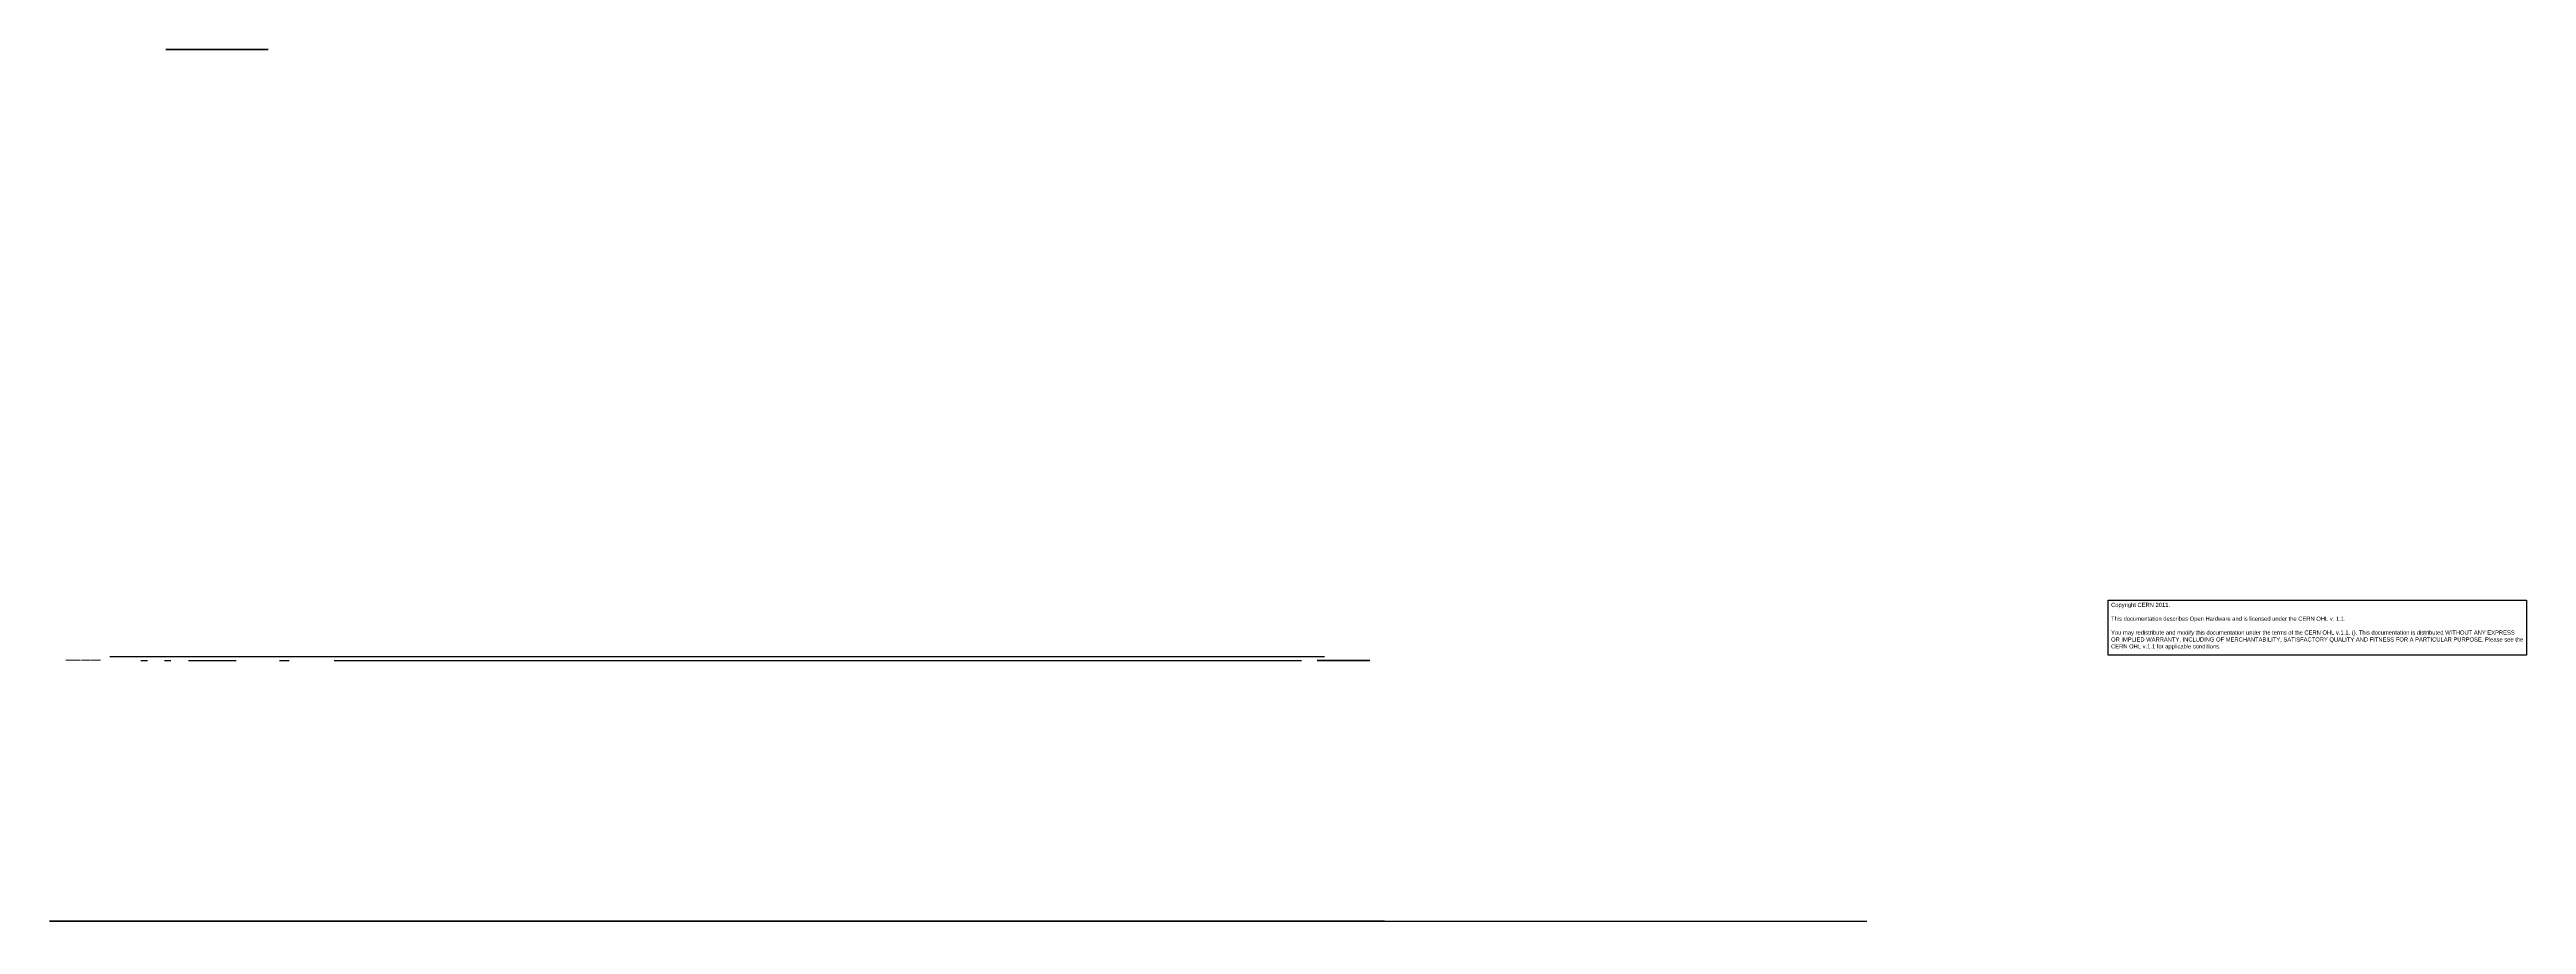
# Model space of a CAD drawing. Header units: millimetres. Extents: x 0 to 895, y -95 to 221.
import ezdxf

# ---------------------------------------------------------------- set-up
doc = ezdxf.new("R2010")
doc.units = ezdxf.units.MM
doc.linetypes.add('ACAD_ISO02W100', pattern=[15, 12, -3])
for name, color, linetype in [('Componentes', 230, 'Continuous'), ('Delantera 2D', 6, 'Continuous'), ('huecos componentes', 3, 'Continuous'), ('Huecos con holguras', 44, 'Continuous'), ('letras grafiadas', 1, 'Continuous'), ('lineas auxiliares', 60, 'Continuous'), ('Serigrafia placa', 220, 'Continuous'), ('Ventilador y fuente', 154, 'Continuous')]:
    doc.layers.add(name, color=color, linetype=linetype)
doc.styles.add('Estilo1', font='ARIAL.TTF')

msp = doc.modelspace()

# ---------------------------------------------------------------- texts
at = {"insert": (745.22, 20.8), "char_height": 1.5, "width": 148.8538, "attachment_point": 1, "style": 'Estilo1'}
msp.add_mtext('Copyright CERN 2011.^J^JThis documentation describes Open Hardware and is licensed under the CERN OHL v. 1.1.\\P^JYou may redistribute and modify this documentation under the terms of the CERN OHL v.1.1. (). This documentation is distributed WITHOUT ANY EXPRESS OR IMPLIED WARRANTY, INCLUDING OF MERCHANTABILITY, SATISFACTORY QUALITY AND FITNESS FOR A PARTICULAR PURPOSE. Please see the CERN OHL v.1.1 for applicable conditions.', dxfattribs=at)
at = {"layer": 'huecos componentes', "extrusion": (0, -1, -1.83697e-16), "char_height": 2.5, "width": 145.0088, "attachment_point": 1, "text_direction": (1, 0, 0)}
for s, insert in [('Línea borde superior placa', (590.86, -95.48, 32.53)), ('Línea borde inferior placa', (591.03, -95.48, 24.47)), ('Línea borde superior placa', (591.36, -95.48, 15.43)), ('Línea borde inferior placa', (591.85, -95.48, 8.01))]:
    msp.add_mtext(s, dxfattribs=dict(at, insert=insert))
at = {"layer": 'letras grafiadas', "color": 7, "extrusion": (0, -1, 0), "insert": (2.26, -94.28, 19.58), "char_height": 2.0499, "width": 17.9837, "attachment_point": 1, "text_direction": (1, 0, 0)}
msp.add_mtext('{\\fBook Antiqua|b0|i0|c0|p18;Solutions}', dxfattribs=at)
at = {"layer": 'letras grafiadas', "color": 7, "extrusion": (0, -1, -1.83697e-16), "text_direction": (1, 0, 0), "style": 'Estilo1'}
for s, insert, char_height, width, attachment_point in [('{\\C0;PPS}', (33.61, -94.28, 31.89), 1.6, 7.0518, 2), ('{\\H0.9444x;\\C0;OUT}', (38.64, -94.28, 29.31), 1.8, 7.0518, 2), ('{\\C0;125MHz}', (41.96, -94.28, 31.91), 1.6, 9.5377, 2), ('{\\H0.8889x;\\C0;PPS\\H1.062x; }', (50.05, -94.28, 31.83), 1.8, 13.3387, 2), ('{\\C0;10MHz}', (56.97, -94.28, 31.91), 1.6, 9.4575, 2), ('{\\H0.9444x;\\C0;IN}', (59.28, -94.28, 29.31), 1.8, 7.0518, 2), ('{\\C0;125MHz }', (65.59, -94.28, 31.96), 1.6, 13.3387, 2), ('MANAGEMENT', (64.55, -94.28, 22.64), 1.8, 17.8935, 1), ('Synced/WR Mode', (79.57, -94.28, 8.03), 2, 22.8172, 1), ('Test', (85.73, -94.28, 16.66), 2, 15.4556, 1), ('Activity/Link', (94.11, -94.28, 5.08), 2, 10.9835, 2), ('2', (129.02, -94.28, 27.21), 2.8, 23.5709, 1), ('3', (148.87, -94.28, 27.21), 2.8, 23.5709, 1), ('4', (168.77, -94.28, 27.21), 2.8, 23.5709, 1), ('5', (188.71, -94.28, 27.21), 2.8, 23.5709, 1), ('6', (208.52, -94.28, 27.21), 2.8, 23.5709, 1), ('7', (228.46, -94.28, 27.21), 2.8, 23.5709, 1), ('8', (248.28, -94.28, 27.21), 2.8, 23.5709, 1), ('9', (268.21, -94.28, 27.21), 2.8, 23.5709, 1), ('10', (286.72, -94.28, 27.21), 2.8, 23.5709, 1), ('11', (306.66, -94.28, 27.21), 2.8, 23.5709, 1), ('12', (326.47, -94.28, 27.21), 2.8, 23.5709, 1), ('13', (346.41, -94.28, 27.21), 2.8, 23.5709, 1), ('14', (366.22, -94.28, 27.21), 2.8, 23.5709, 1), ('15', (386.16, -94.28, 27.21), 2.8, 23.5709, 1), ('16', (405.97, -94.28, 27.21), 2.8, 23.5709, 1), ('17', (425.78, -94.28, 27.21), 2.8, 23.5709, 1), ('18', (445.6, -94.28, 27.21), 2.8, 23.5709, 1)]:
    msp.add_mtext(s, dxfattribs=dict(at, insert=insert, char_height=char_height, width=width, attachment_point=attachment_point))
at = {"layer": 'letras grafiadas', "color": 7, "extrusion": (0, -1, -4.28626e-16), "insert": (109.21, -94.28, 27.21), "char_height": 2.8, "width": 23.5709, "attachment_point": 1, "text_direction": (1, 0, 0), "style": 'Estilo1'}
msp.add_mtext('1', dxfattribs=at)
at = {"layer": 'lineas auxiliares', "extrusion": (0, -1, -1.83697e-16), "char_height": 2.5, "width": 145.0088, "attachment_point": 1, "text_direction": (1, 0, 0)}
for s, insert in [('Línea suelo de la caja', (591.75, -94.28, 3.95)), ('Línea tapa de la caja', (591.75, -94.28, 47.17))]:
    msp.add_mtext(s, dxfattribs=dict(at, insert=insert))
at = {"layer": 'Serigrafia placa', "color": 7, "extrusion": (0, -1, 0), "insert": (2.26, 0.03, 19.58), "char_height": 2.0499, "width": 17.9837, "attachment_point": 1, "text_direction": (1, 0, 0)}
msp.add_mtext('{\\fBook Antiqua|b0|i0|c0|p18;Solutions}', dxfattribs=at)
at = {"layer": 'Serigrafia placa', "color": 7, "extrusion": (0, -1, -1.83697e-16), "text_direction": (1, 0, 0), "style": 'Estilo1'}
for s, insert, char_height, width, attachment_point in [('{\\H0.8889x;\\C0;PPS\\H1.062x; }', (50.05, 0, 31.83), 1.8, 13.3387, 2), ('{\\C0;PPS}', (33.61, 0, 31.89), 1.6, 7.0518, 2), ('{\\H0.9444x;\\C0;OUT}', (38.64, 0, 29.31), 1.8, 7.0518, 2), ('{\\C0;125MHz}', (41.96, 0, 31.91), 1.6, 9.5377, 2), ('{\\C0;10MHz}', (56.97, 0, 31.91), 1.6, 9.4575, 2), ('{\\H0.9444x;\\C0;IN}', (59.28, 0, 29.31), 1.8, 7.0518, 2), ('{\\C0;125MHz }', (65.59, 0, 31.96), 1.6, 13.3387, 2), ('MANAGEMENT', (64.55, 0, 22.64), 1.8, 17.8935, 1), ('Synced/WR Mode', (79.57, 0, 8.03), 2, 22.8172, 1), ('Test', (85.73, 0, 16.66), 2, 15.4556, 1), ('Activity/Link', (94.11, 0, 5.08), 2, 10.9835, 2), ('WRS-3/18', (120.28, 0, 39.58), 6, 146.418, 2), ('2', (129.02, 0, 27.21), 2.8, 23.5709, 1), ('3', (148.87, 0, 27.21), 2.8, 23.5709, 1), ('4', (168.77, 0, 27.21), 2.8, 23.5709, 1), ('5', (188.71, 0, 27.21), 2.8, 23.5709, 1), ('6', (208.52, 0, 27.21), 2.8, 23.5709, 1), ('7', (228.46, 0, 27.21), 2.8, 23.5709, 1), ('8', (248.28, 0, 27.21), 2.8, 23.5709, 1), ('9', (268.21, 0, 27.21), 2.8, 23.5709, 1), ('10', (286.72, 0, 27.21), 2.8, 23.5709, 1), ('11', (306.66, 0, 27.21), 2.8, 23.5709, 1), ('12', (326.47, 0, 27.21), 2.8, 23.5709, 1), ('13', (346.41, 0, 27.21), 2.8, 23.5709, 1), ('18 Port White Rabbit Switch', (408.04, 0, 39.58), 6, 146.418, 2), ('14', (366.22, 0, 27.21), 2.8, 23.5709, 1), ('15', (386.16, 0, 27.21), 2.8, 23.5709, 1), ('16', (405.97, 0, 27.21), 2.8, 23.5709, 1), ('17', (425.78, 0, 27.21), 2.8, 23.5709, 1), ('18', (445.6, 0, 27.21), 2.8, 23.5709, 1)]:
    msp.add_mtext(s, dxfattribs=dict(at, insert=insert, char_height=char_height, width=width, attachment_point=attachment_point))
at = {"layer": 'Serigrafia placa', "color": 7, "extrusion": (0, -1, -4.28626e-16), "insert": (109.21, 0, 27.21), "char_height": 2.8, "width": 23.5709, "attachment_point": 1, "text_direction": (1, 0, 0), "style": 'Estilo1'}
msp.add_mtext('1', dxfattribs=at)

# ---------------------------------------------------------------- hatches: boundary and pattern name
at = {"layer": 'letras grafiadas', "extrusion": (0, -1, 0)}
h = msp.add_hatch(color=7, dxfattribs=at)
edge = h.paths.add_edge_path()
edge.add_spline(control_points=[(2.27, 21.96), (2.27, 21.9), (2.27, 21.78), (2.29, 21.57), (2.38, 21.35), (2.53, 21.09), (2.77, 20.82), (3.1, 20.59), (3.54, 20.48), (4, 20.43), (4.53, 20.5), (4.98, 20.61), (5.31, 20.87), (5.52, 21.11), (5.71, 21.41), (5.74, 21.8), (5.72, 22.23), (5.49, 22.56), (5.23, 22.85), (4.84, 22.99), (4.4, 23.1), (4.03, 23.23), (3.78, 23.25), (3.65, 23.34), (3.73, 23.44), (3.85, 23.51), (4.04, 23.5), (4.2, 23.44), (4.34, 23.36), (4.35, 23.28), (4.36, 23.25)], knot_values=[0, 0, 0, 0, 3.611747, 7.073275, 12.299663, 17.613753, 24.672391, 33.40562, 40.385527, 51.322358, 60.030796, 71.784704, 77.772345, 84.034586, 90.517996, 97.735106, 106.749326, 114.743234, 121.06891, 129.13508, 138.00006, 148.276743, 151.253525, 153.497907, 155.176751, 157.725574, 161.624699, 165.564339, 168.080156, 169.978968, 169.978968, 169.978968, 169.978968], degree=3, periodic=0)
edge.add_line((4.36, 23.25), (5.63, 23.25))
edge.add_spline(control_points=[(5.63, 23.25), (5.63, 23.33), (5.65, 23.61), (5.4, 24.09), (4.83, 24.54), (4, 24.68), (3.24, 24.59), (2.74, 24.21), (2.44, 23.75), (2.43, 23.19), (2.56, 22.57), (3.12, 22.18), (3.77, 22.06), (4.26, 22.01), (4.57, 21.8), (4.47, 21.54), (4.25, 21.54), (4.05, 21.54), (3.84, 21.55), (3.69, 21.63), (3.59, 21.72), (3.56, 21.84), (3.55, 21.92), (3.55, 21.96)], knot_values=[0, 0, 0, 0, 4.79031, 16.021459, 30.193716, 45.553901, 64.197617, 73.019605, 81.797743, 94.873341, 104.659998, 117.60087, 131.822307, 143.037411, 146.998622, 150.89718, 155.133126, 158.320151, 163.155277, 166.913857, 168.223554, 170.972609, 173.404624, 173.404624, 173.404624, 173.404624], degree=3, periodic=0)
edge.add_line((3.55, 21.96), (2.27, 21.96))
h.paths.add_polyline_path([(7.71, 24.59), (5.92, 24.59), (5.92, 20.48), (8.82, 20.48), (8.82, 21.62), (7.18, 21.62), (7.18, 21.98), (8.11, 21.98), (8.11, 23.05), (7.18, 23.05), (7.18, 23.41), (8.39, 23.41), (10.07, 20.48), (11.25, 20.48), (11.25, 24.59), (10.04, 24.59), (10.04, 22.84), (7.71, 26.91)])
h.paths.add_polyline_path([(11.61, 24.59), (14.52, 24.59), (14.52, 23.41), (12.88, 23.41), (12.88, 23.05), (13.81, 23.05), (13.81, 21.98), (12.88, 21.98), (12.88, 21.62), (14.52, 21.62), (14.52, 20.48), (11.61, 20.48)])
h.paths.add_polyline_path([(17.29, 20.48), (18.47, 20.48), (18.47, 24.59), (17.26, 24.59), (17.26, 22.84), (16.26, 24.59), (14.84, 24.59), (14.84, 20.48), (16.12, 20.48), (16.12, 22.52)])
at = {"layer": 'Serigrafia placa', "lineweight": 5, "extrusion": (0, -1, 0)}
h = msp.add_hatch(color=7, dxfattribs=at)
edge = h.paths.add_edge_path()
edge.add_spline(control_points=[(2.27, 21.96), (2.27, 21.9), (2.27, 21.78), (2.29, 21.57), (2.38, 21.35), (2.53, 21.09), (2.77, 20.82), (3.1, 20.59), (3.54, 20.48), (4, 20.43), (4.53, 20.5), (4.98, 20.61), (5.31, 20.87), (5.52, 21.11), (5.71, 21.41), (5.74, 21.8), (5.72, 22.23), (5.49, 22.56), (5.23, 22.85), (4.84, 22.99), (4.4, 23.1), (4.03, 23.23), (3.78, 23.25), (3.65, 23.34), (3.73, 23.44), (3.85, 23.51), (4.04, 23.5), (4.2, 23.44), (4.34, 23.36), (4.35, 23.28), (4.36, 23.25)], knot_values=[0, 0, 0, 0, 3.611747, 7.073275, 12.299663, 17.613753, 24.672391, 33.40562, 40.385527, 51.322358, 60.030796, 71.784704, 77.772345, 84.034586, 90.517996, 97.735106, 106.749326, 114.743234, 121.06891, 129.13508, 138.00006, 148.276743, 151.253525, 153.497907, 155.176751, 157.725574, 161.624699, 165.564339, 168.080156, 169.978968, 169.978968, 169.978968, 169.978968], degree=3, periodic=0)
edge.add_line((4.36, 23.25), (5.63, 23.25))
edge.add_spline(control_points=[(5.63, 23.25), (5.63, 23.33), (5.65, 23.61), (5.4, 24.09), (4.83, 24.54), (4, 24.68), (3.24, 24.59), (2.74, 24.21), (2.44, 23.75), (2.43, 23.19), (2.56, 22.57), (3.12, 22.18), (3.77, 22.06), (4.26, 22.01), (4.57, 21.8), (4.47, 21.54), (4.25, 21.54), (4.05, 21.54), (3.84, 21.55), (3.69, 21.63), (3.59, 21.72), (3.56, 21.84), (3.55, 21.92), (3.55, 21.96)], knot_values=[0, 0, 0, 0, 4.79031, 16.021459, 30.193716, 45.553901, 64.197617, 73.019605, 81.797743, 94.873341, 104.659998, 117.60087, 131.822307, 143.037411, 146.998622, 150.89718, 155.133126, 158.320151, 163.155277, 166.913857, 168.223554, 170.972609, 173.404624, 173.404624, 173.404624, 173.404624], degree=3, periodic=0)
edge.add_line((3.55, 21.96), (2.27, 21.96))
h.paths.add_polyline_path([(7.71, 24.59), (5.92, 24.59), (5.92, 20.48), (8.82, 20.48), (8.82, 21.62), (7.18, 21.62), (7.18, 21.98), (8.11, 21.98), (8.11, 23.05), (7.18, 23.05), (7.18, 23.41), (8.39, 23.41), (10.07, 20.48), (11.25, 20.48), (11.25, 24.59), (10.04, 24.59), (10.04, 22.84), (7.71, 26.91)])
h.paths.add_polyline_path([(11.61, 24.59), (14.52, 24.59), (14.52, 23.41), (12.88, 23.41), (12.88, 23.05), (13.81, 23.05), (13.81, 21.98), (12.88, 21.98), (12.88, 21.62), (14.52, 21.62), (14.52, 20.48), (11.61, 20.48)])
h.paths.add_polyline_path([(17.29, 20.48), (18.47, 20.48), (18.47, 24.59), (17.26, 24.59), (17.26, 22.84), (16.26, 24.59), (14.84, 24.59), (14.84, 20.48), (16.12, 20.48), (16.12, 22.52)])

# ---------------------------------------------------------------- linework, layer by layer
msp.add_lwpolyline([(744.22, 21.79), (895.37, 21.79), (895.37, 1.85), (744.22, 1.85)], close=True)
at = {"layer": 'Componentes', "extrusion": (0, -1, 0)}
for p, q in [((28.75, -94.28, 36.85), (39.76, -94.28, 36.85)), ((29.49, -94.28, 19.75), (45.82, -94.28, 19.75)), ((34.25, -94.28, 42.63), (34.25, -94.28, 27.48)), ((36.85, -94.28, 36.85), (47.86, -94.28, 36.85)), ((37.65, -94.28, 23.7), (37.65, -94.28, 15.8)), ((42.35, -94.28, 42.63), (42.35, -94.28, 27.48)), ((44.95, -94.28, 36.85), (55.96, -94.28, 36.85)), ((50.45, -94.28, 42.63), (50.45, -94.28, 27.48)), ((53.05, -94.28, 36.85), (64.06, -94.28, 36.85)), ((57.44, -94.28, 15.47), (65.77, -94.28, 15.47)), ((58.55, -94.28, 42.63), (58.55, -94.28, 27.48)), ((61.15, -94.28, 36.85), (72.16, -94.28, 36.85)), ((61.66, -94.28, 17.45), (61.66, -94.28, 13.5)), ((66.65, -94.28, 42.63), (66.65, -94.28, 27.48)), ((76.23, -94.28, 15.47), (84.56, -94.28, 15.47)), ((80.45, -94.28, 17.45), (80.45, -94.28, 13.5)), ((127.83, -94.28, 8.8), (124.35, -94.28, 8.8)), ((126.09, -94.28, 7.1), (126.09, -94.28, 10.5)), ((136.43, -94.28, 8.8), (132.95, -94.28, 8.8)), ((134.69, -94.28, 7.1), (134.69, -94.28, 10.5)), ((147.73, -94.28, 8.8), (144.25, -94.28, 8.8)), ((145.99, -94.28, 7.1), (145.99, -94.28, 10.5)), ((156.33, -94.28, 8.8), (152.85, -94.28, 8.8)), ((154.59, -94.28, 7.1), (154.59, -94.28, 10.5)), ((167.63, -94.28, 8.8), (164.15, -94.28, 8.8)), ((165.89, -94.28, 7.1), (165.89, -94.28, 10.5)), ((176.03, -94.28, 8.8), (172.55, -94.28, 8.8)), ((174.29, -94.28, 7.1), (174.29, -94.28, 10.5)), ((187.43, -94.28, 8.8), (183.95, -94.28, 8.8)), ((185.69, -94.28, 7.1), (185.69, -94.28, 10.5)), ((196.13, -94.28, 8.8), (192.65, -94.28, 8.8)), ((194.39, -94.28, 7.1), (194.39, -94.28, 10.5)), ((207.33, -94.28, 8.8), (203.85, -94.28, 8.8)), ((205.59, -94.28, 7.1), (205.59, -94.28, 10.5)), ((215.83, -94.28, 8.8), (212.35, -94.28, 8.8)), ((214.09, -94.28, 7.1), (214.09, -94.28, 10.5)), ((227.23, -94.28, 8.8), (223.75, -94.28, 8.8)), ((225.49, -94.28, 7.1), (225.49, -94.28, 10.5)), ((235.93, -94.28, 8.8), (232.45, -94.28, 8.8)), ((234.19, -94.28, 7.1), (234.19, -94.28, 10.5)), ((247.03, -94.28, 8.8), (243.55, -94.28, 8.8)), ((245.29, -94.28, 7.1), (245.29, -94.28, 10.5)), ((255.73, -94.28, 8.8), (252.25, -94.28, 8.8)), ((253.99, -94.28, 7.1), (253.99, -94.28, 10.5)), ((267.03, -94.28, 8.8), (263.55, -94.28, 8.8)), ((265.29, -94.28, 7.1), (265.29, -94.28, 10.5)), ((275.63, -94.28, 8.8), (272.15, -94.28, 8.8)), ((273.89, -94.28, 7.1), (273.89, -94.28, 10.5)), ((286.83, -94.28, 8.8), (283.35, -94.28, 8.8)), ((285.09, -94.28, 7.1), (285.09, -94.28, 10.5)), ((295.43, -94.28, 8.8), (291.95, -94.28, 8.8)), ((293.69, -94.28, 7.1), (293.69, -94.28, 10.5)), ((306.73, -94.28, 8.8), (303.25, -94.28, 8.8)), ((304.99, -94.28, 7.1), (304.99, -94.28, 10.5)), ((315.43, -94.28, 8.8), (311.95, -94.28, 8.8)), ((313.69, -94.28, 7.1), (313.69, -94.28, 10.5)), ((326.53, -94.28, 8.8), (323.05, -94.28, 8.8)), ((324.79, -94.28, 7.1), (324.79, -94.28, 10.5)), ((335.23, -94.28, 8.8), (331.75, -94.28, 8.8)), ((333.49, -94.28, 7.1), (333.49, -94.28, 10.5)), ((346.53, -94.28, 8.8), (343.05, -94.28, 8.8)), ((344.79, -94.28, 7.1), (344.79, -94.28, 10.5)), ((355.13, -94.28, 8.8), (351.65, -94.28, 8.8)), ((353.39, -94.28, 7.1), (353.39, -94.28, 10.5)), ((366.33, -94.28, 8.8), (362.85, -94.28, 8.8)), ((364.59, -94.28, 7.1), (364.59, -94.28, 10.5)), ((374.93, -94.28, 8.8), (371.45, -94.28, 8.8)), ((373.19, -94.28, 7.1), (373.19, -94.28, 10.5)), ((386.23, -94.28, 8.8), (382.75, -94.28, 8.8)), ((384.49, -94.28, 7.1), (384.49, -94.28, 10.5)), ((394.93, -94.28, 8.8), (391.45, -94.28, 8.8)), ((393.19, -94.28, 7.1), (393.19, -94.28, 10.5)), ((406.03, -94.28, 8.8), (402.55, -94.28, 8.8)), ((404.29, -94.28, 7.1), (404.29, -94.28, 10.5)), ((414.73, -94.28, 8.8), (411.25, -94.28, 8.8)), ((412.99, -94.28, 7.1), (412.99, -94.28, 10.5)), ((425.93, -94.28, 8.8), (422.45, -94.28, 8.8)), ((424.19, -94.28, 7.1), (424.19, -94.28, 10.5)), ((434.53, -94.28, 8.8), (431.05, -94.28, 8.8)), ((432.79, -94.28, 7.1), (432.79, -94.28, 10.5)), ((445.63, -94.28, 8.8), (442.15, -94.28, 8.8)), ((443.89, -94.28, 7.1), (443.89, -94.28, 10.5)), ((454.33, -94.28, 8.8), (450.85, -94.28, 8.8)), ((452.59, -94.28, 7.1), (452.59, -94.28, 10.5))]:
    msp.add_line(p, q, dxfattribs=at)
at = {"layer": 'Componentes', "linetype": 'ACAD_ISO02W100', "ltscale": 0.5, "extrusion": (0, -1, 0)}
for p, q in [((92.7, -94.28, 31.1), (67.3, -94.28, 31.1)), ((80, -94.28, 42.3), (80, -94.28, 23.43))]:
    msp.add_line(p, q, dxfattribs=at)
at = {"layer": 'Componentes', "extrusion": (0, -1, -1.83697e-16)}
for p, q in [((108.03, -94.28, 8.8), (104.55, -94.28, 8.8)), ((106.29, -94.28, 7.1), (106.29, -94.28, 10.5)), ((116.63, -94.28, 8.8), (113.15, -94.28, 8.8)), ((114.89, -94.28, 7.1), (114.89, -94.28, 10.5))]:
    msp.add_line(p, q, dxfattribs=at)
at = {"layer": 'Componentes', "extrusion": (0, -1, 0), "elevation": 94.28}
for points in [[(23.58, 26), (51.73, 26, -0.414214), (53.05, 24.67), (53.05, 14.83, -0.414214), (51.73, 13.5), (23.58, 13.5, -0.414214), (22.25, 14.83), (22.25, 24.67, -0.414214)], [(37.65, 23.7), (44.02, 23.7, -0.464705), (45.77, 21.63), (45.02, 17.27, -0.365462), (43.27, 15.8), (37.65, 15.8), (32.04, 15.8, -0.365462), (30.29, 17.27), (29.54, 21.63, -0.464705), (31.29, 23.7)], [(58.28, 15.18), (57.95, 15.51, -0.200603), (57.81, 15.84), (57.81, 16.8, -0.414214), (58.46, 17.45), (64.86, 17.45, -0.414214), (65.51, 16.8), (65.51, 15.84, -0.200603), (65.37, 15.51), (65.04, 15.18, 0.200603), (64.98, 15.04), (64.98, 14.15, -0.414214), (64.33, 13.5), (58.99, 13.5, -0.414214), (58.34, 14.15), (58.34, 15.04, 0.200603)], [(77.07, 15.18), (76.74, 15.51, -0.200603), (76.6, 15.84), (76.6, 16.8, -0.414214), (77.25, 17.45), (83.65, 17.45, -0.414214), (84.3, 16.8), (84.3, 15.84, -0.200603), (84.16, 15.51), (83.83, 15.18, 0.200603), (83.77, 15.04), (83.77, 14.15, -0.414214), (83.12, 13.5), (77.78, 13.5, -0.414214), (77.13, 14.15), (77.13, 15.04, 0.200603)]]:
    msp.add_lwpolyline(points, format="xyb", close=True, dxfattribs=at)
msp.add_lwpolyline([(45.82, 13.5), (45.82, 11.17, -0.414214), (44.05, 9.4), (31.26, 9.4, -0.414214), (29.49, 11.17), (29.49, 13.5)], format="xyb", dxfattribs=at)
for points in [[(30.75, 31.1), (37.75, 31.1), (37.75, 40.36), (30.75, 40.36)], [(38.85, 31.1), (45.85, 31.1), (45.85, 40.36), (38.85, 40.36)], [(46.95, 31.1), (53.95, 31.1), (53.95, 40.36), (46.95, 40.36)], [(55.05, 31.1), (62.05, 31.1), (62.05, 40.36), (55.05, 40.36)], [(63.15, 31.1), (70.15, 31.1), (70.15, 40.36), (63.15, 40.36)]]:
    msp.add_lwpolyline(points, close=True, dxfattribs=at)
at = {"layer": 'Componentes', "ltscale": 10, "extrusion": (0, -1, 0), "elevation": 94.28}
msp.add_lwpolyline([(71.83, 38.34), (71.83, 26.77), (88.18, 26.77), (88.18, 38.34), (71.83, 38.34)], dxfattribs=at)
at = {"layer": 'Componentes', "extrusion": (0, -1, -1.83697e-16), "elevation": 94.28}
for points in [[(102.79, 22.45), (116.79, 22.45), (116.79, 13.5), (102.79, 13.5), (102.79, 22.45)], [(108.44, 7), (108.44, 12), (104.14, 12), (104.14, 7), (108.44, 7)], [(117.04, 7), (117.04, 12), (112.74, 12), (112.74, 7), (117.04, 7)]]:
    msp.add_lwpolyline(points, dxfattribs=at)
at = {"layer": 'Componentes', "extrusion": (0, -1, 0), "elevation": 94.28}
for points in [[(122.6, 22.45), (136.6, 22.45), (136.6, 13.5), (122.6, 13.5), (122.6, 22.45)], [(128.24, 7), (128.24, 12), (123.94, 12), (123.94, 7), (128.24, 7)], [(136.84, 7), (136.84, 12), (132.54, 12), (132.54, 7), (136.84, 7)], [(142.45, 22.45), (156.45, 22.45), (156.45, 13.5), (142.45, 13.5), (142.45, 22.45)], [(148.14, 7), (148.14, 12), (143.84, 12), (143.84, 7), (148.14, 7)], [(156.74, 7), (156.74, 12), (152.44, 12), (152.44, 7), (156.74, 7)], [(162.35, 22.45), (176.35, 22.45), (176.35, 13.5), (162.35, 13.5), (162.35, 22.45)], [(168.04, 7), (168.04, 12), (163.74, 12), (163.74, 7), (168.04, 7)], [(176.44, 7), (176.44, 12), (172.14, 12), (172.14, 7), (176.44, 7)], [(182.29, 22.45), (196.29, 22.45), (196.29, 13.5), (182.29, 13.5), (182.29, 22.45)], [(187.84, 7), (187.84, 12), (183.54, 12), (183.54, 7), (187.84, 7)], [(196.54, 7), (196.54, 12), (192.24, 12), (192.24, 7), (196.54, 7)], [(202.1, 22.45), (216.1, 22.45), (216.1, 13.5), (202.1, 13.5), (202.1, 22.45)], [(207.74, 7), (207.74, 12), (203.44, 12), (203.44, 7), (207.74, 7)], [(216.24, 7), (216.24, 12), (211.94, 12), (211.94, 7), (216.24, 7)], [(222.04, 22.45), (236.04, 22.45), (236.04, 13.5), (222.04, 13.5), (222.04, 22.45)], [(227.64, 7), (227.64, 12), (223.34, 12), (223.34, 7), (227.64, 7)], [(236.34, 7), (236.34, 12), (232.04, 12), (232.04, 7), (236.34, 7)], [(241.86, 22.45), (255.86, 22.45), (255.86, 13.5), (241.86, 13.5), (241.86, 22.45)], [(247.44, 7), (247.44, 12), (243.14, 12), (243.14, 7), (247.44, 7)], [(256.14, 7), (256.14, 12), (251.84, 12), (251.84, 7), (256.14, 7)], [(261.79, 22.45), (275.79, 22.45), (275.79, 13.5), (261.79, 13.5), (261.79, 22.45)], [(267.44, 7), (267.44, 12), (263.14, 12), (263.14, 7), (267.44, 7)], [(276.04, 7), (276.04, 12), (271.74, 12), (271.74, 7), (276.04, 7)], [(281.61, 22.45), (295.61, 22.45), (295.61, 13.5), (281.61, 13.5), (281.61, 22.45)], [(287.24, 7), (287.24, 12), (282.94, 12), (282.94, 7), (287.24, 7)], [(295.84, 7), (295.84, 12), (291.54, 12), (291.54, 7), (295.84, 7)], [(301.55, 22.45), (315.55, 22.45), (315.55, 13.5), (301.55, 13.5), (301.55, 22.45)], [(307.14, 7), (307.14, 12), (302.84, 12), (302.84, 7), (307.14, 7)], [(315.84, 7), (315.84, 12), (311.54, 12), (311.54, 7), (315.84, 7)], [(321.36, 22.45), (335.36, 22.45), (335.36, 13.5), (321.36, 13.5), (321.36, 22.45)], [(326.94, 7), (326.94, 12), (322.64, 12), (322.64, 7), (326.94, 7)], [(335.64, 7), (335.64, 12), (331.34, 12), (331.34, 7), (335.64, 7)], [(341.3, 22.45), (355.3, 22.45), (355.3, 13.5), (341.3, 13.5), (341.3, 22.45)], [(346.94, 7), (346.94, 12), (342.64, 12), (342.64, 7), (346.94, 7)], [(355.54, 7), (355.54, 12), (351.24, 12), (351.24, 7), (355.54, 7)], [(361.11, 22.45), (375.11, 22.45), (375.11, 13.5), (361.11, 13.5), (361.11, 22.45)], [(366.74, 7), (366.74, 12), (362.44, 12), (362.44, 7), (366.74, 7)], [(375.34, 7), (375.34, 12), (371.04, 12), (371.04, 7), (375.34, 7)], [(381.05, 22.45), (395.05, 22.45), (395.05, 13.5), (381.05, 13.5), (381.05, 22.45)], [(386.64, 7), (386.64, 12), (382.34, 12), (382.34, 7), (386.64, 7)], [(395.34, 7), (395.34, 12), (391.04, 12), (391.04, 7), (395.34, 7)], [(400.86, 22.45), (414.86, 22.45), (414.86, 13.5), (400.86, 13.5), (400.86, 22.45)], [(406.44, 7), (406.44, 12), (402.14, 12), (402.14, 7), (406.44, 7)], [(415.14, 7), (415.14, 12), (410.84, 12), (410.84, 7), (415.14, 7)], [(420.67, 22.45), (434.67, 22.45), (434.67, 13.5), (420.67, 13.5), (420.67, 22.45)], [(426.34, 7), (426.34, 12), (422.04, 12), (422.04, 7), (426.34, 7)], [(434.94, 7), (434.94, 12), (430.64, 12), (430.64, 7), (434.94, 7)], [(440.48, 22.45), (454.48, 22.45), (454.48, 13.5), (440.48, 13.5), (440.48, 22.45)], [(446.04, 7), (446.04, 12), (441.74, 12), (441.74, 7), (446.04, 7)], [(454.74, 7), (454.74, 12), (450.44, 12), (450.44, 7), (454.74, 7)]]:
    msp.add_lwpolyline(points, dxfattribs=at)
at = {"layer": 'Componentes', "extrusion": (0, -1, 0)}
for centre, radius in [((25.16, 19.75, 94.28), 1.42), ((34.25, 36.85, 94.28), 3.19), ((34.25, 36.85, 94.28), 2.35), ((34.25, 36.85, 94.28), 1.85), ((42.35, 36.85, 94.28), 3.19), ((42.35, 36.85, 94.28), 2.35), ((42.35, 36.85, 94.28), 1.85), ((50.45, 36.85, 94.28), 3.19), ((50.45, 36.85, 94.28), 2.35), ((50.45, 36.85, 94.28), 1.85), ((50.15, 19.75, 94.28), 1.42), ((58.55, 36.85, 94.28), 3.19), ((58.55, 36.85, 94.28), 2.35), ((58.55, 36.85, 94.28), 1.85), ((66.65, 36.85, 94.28), 3.19), ((66.65, 36.85, 94.28), 2.35), ((66.65, 36.85, 94.28), 1.85), ((126.09, 8.8, 94.28), 1.4), ((134.69, 8.8, 94.28), 1.4), ((145.99, 8.8, 94.28), 1.4), ((154.59, 8.8, 94.28), 1.4), ((165.89, 8.8, 94.28), 1.4), ((174.29, 8.8, 94.28), 1.4), ((185.69, 8.8, 94.28), 1.4), ((194.39, 8.8, 94.28), 1.4), ((205.59, 8.8, 94.28), 1.4), ((214.09, 8.8, 94.28), 1.4), ((225.49, 8.8, 94.28), 1.4), ((234.19, 8.8, 94.28), 1.4), ((245.29, 8.8, 94.28), 1.4), ((253.99, 8.8, 94.28), 1.4), ((265.29, 8.8, 94.28), 1.4), ((273.89, 8.8, 94.28), 1.4), ((285.09, 8.8, 94.28), 1.4), ((293.69, 8.8, 94.28), 1.4), ((304.99, 8.8, 94.28), 1.4), ((313.69, 8.8, 94.28), 1.4), ((324.79, 8.8, 94.28), 1.4), ((333.49, 8.8, 94.28), 1.4), ((344.79, 8.8, 94.28), 1.4), ((353.39, 8.8, 94.28), 1.4), ((364.59, 8.8, 94.28), 1.4), ((373.19, 8.8, 94.28), 1.4), ((384.49, 8.8, 94.28), 1.4), ((393.19, 8.8, 94.28), 1.4), ((404.29, 8.8, 94.28), 1.4), ((412.99, 8.8, 94.28), 1.4), ((424.19, 8.8, 94.28), 1.4), ((432.79, 8.8, 94.28), 1.4), ((443.89, 8.8, 94.28), 1.4), ((452.59, 8.8, 94.28), 1.4)]:
    msp.add_circle(centre, radius, dxfattribs=at)
at = {"layer": 'Componentes', "extrusion": (0, -1, -1.83697e-16)}
for centre in [(106.29, 8.8, 94.28), (114.89, 8.8, 94.28)]:
    msp.add_circle(centre, 1.4, dxfattribs=at)
at = {"layer": 'Delantera 2D', "color": 7, "extrusion": (0, -1, 0), "elevation": 94.28}
msp.add_lwpolyline([(477.46, 43.65), (5.14, 43.65, 0.414214), (0, 38.51), (0, 5.14, 0.414214), (5.14, 0), (477.46, 0, 0.414214), (482.6, 5.14), (482.6, 38.51, 0.414214)], format="xyb", close=True, dxfattribs=at)
for points in [[(5.1, 41.13), (12.3, 41.13, -0.426019), (12.3, 33.63, 0), (5.1, 33.63, -0.426019), (5.1, 41.13, -0.365932)], [(5.1, 9.38), (12.3, 9.38, -0.426019), (12.3, 1.88, 0), (5.1, 1.88, -0.426019), (5.1, 9.38, -0.365932)], [(470.3, 41.13), (477.5, 41.13, -0.426019), (477.5, 33.63, 0), (470.3, 33.63, -0.426019), (470.3, 41.13, -0.365932)], [(470.3, 9.38), (477.5, 9.38, -0.426019), (477.5, 1.88, 0), (470.3, 1.88, -0.426019), (470.3, 9.38, -0.365932)]]:
    msp.add_lwpolyline(points, format="xyb", dxfattribs=at)
at = {"layer": 'Huecos con holguras', "color": 7, "extrusion": (0, -1, 0), "elevation": 94.28}
for points in [[(29.46, 14.82, 0.19036), (26.47, 16), (25.16, 16, -1), (25.16, 23.5), (25.72, 23.5, 0.19036), (28.71, 24.68, -0.19036), (31.29, 25.7), (37.65, 25.7), (44.02, 25.7, -0.19036), (46.6, 24.68, 0.19036), (49.59, 23.5), (50.15, 23.5, -1), (50.15, 16), (48.84, 16, 0.19036), (45.85, 14.82, -0.19036), (43.27, 13.8), (37.65, 13.8), (32.04, 13.8, -0.19036)], [(68.86, 40.1, 0.150326), (71.32, 39.34), (89.18, 39.34), (89.18, 25.77), (70.83, 25.77), (70.83, 32.32, 0.586374), (68.7, 33.51, -0.138517), (66.65, 32.92, -0.198542), (63.88, 34.07, 0.413378), (61.32, 34.07, -0.413378), (55.78, 34.07, 0.413378), (53.22, 34.07, -0.413378), (47.68, 34.07, 0.413378), (45.12, 34.07, -0.413378), (39.58, 34.07, 0.413378), (37.02, 34.07, -2.409351), (37.02, 39.63, 0.413378), (39.58, 39.63, -0.413378), (45.12, 39.63, 0.413378), (47.68, 39.63, -0.413378), (53.22, 39.63, 0.413378), (55.78, 39.63, -0.413378), (61.32, 39.63, 0.413378), (63.88, 39.63, -0.3596)], [(57.64, 14.83), (57.46, 15.01, -0.200603), (57.11, 15.84), (57.11, 16.8, -0.414214), (58.46, 18.15), (64.86, 18.15, -0.414214), (66.21, 16.8), (66.21, 15.84, -0.200603), (65.86, 15.01), (65.68, 14.83), (65.68, 14.15, -0.414214), (64.33, 12.8), (58.99, 12.8, -0.414214), (57.64, 14.15)], [(76.43, 14.83), (76.25, 15.01, -0.200603), (75.9, 15.84), (75.9, 16.8, -0.414214), (77.25, 18.15), (83.65, 18.15, -0.414214), (85, 16.8), (85, 15.84, -0.200603), (84.65, 15.01), (84.47, 14.83), (84.47, 14.15, -0.414214), (83.12, 12.8), (77.78, 12.8, -0.414214), (76.43, 14.15)]]:
    msp.add_lwpolyline(points, format="xyb", close=True, dxfattribs=at)
at = {"layer": 'Huecos con holguras', "color": 7, "extrusion": (0, -1, -1.83697e-16), "elevation": 94.28}
msp.add_lwpolyline([(101.79, 23.45), (117.79, 23.45), (117.79, 12.5), (101.79, 12.5)], close=True, dxfattribs=at)
at = {"layer": 'Huecos con holguras', "color": 7, "extrusion": (0, -1, 0), "elevation": 94.28}
for points in [[(121.6, 23.45), (137.6, 23.45), (137.6, 12.5), (121.6, 12.5)], [(141.45, 23.45), (157.45, 23.45), (157.45, 12.5), (141.45, 12.5)], [(161.35, 23.45), (177.35, 23.45), (177.35, 12.5), (161.35, 12.5)], [(181.29, 23.45), (197.29, 23.45), (197.29, 12.5), (181.29, 12.5)], [(201.1, 23.45), (217.1, 23.45), (217.1, 12.5), (201.1, 12.5)], [(221.04, 23.45), (237.04, 23.45), (237.04, 12.5), (221.04, 12.5)], [(240.86, 23.45), (256.86, 23.45), (256.86, 12.5), (240.86, 12.5)], [(260.79, 23.45), (276.79, 23.45), (276.79, 12.5), (260.79, 12.5)], [(280.61, 23.45), (296.61, 23.45), (296.61, 12.5), (280.61, 12.5)], [(300.55, 23.45), (316.55, 23.45), (316.55, 12.5), (300.55, 12.5)], [(320.36, 23.45), (336.36, 23.45), (336.36, 12.5), (320.36, 12.5)], [(340.3, 23.45), (356.3, 23.45), (356.3, 12.5), (340.3, 12.5)], [(360.11, 23.45), (376.11, 23.45), (376.11, 12.5), (360.11, 12.5)], [(380.05, 23.45), (396.05, 23.45), (396.05, 12.5), (380.05, 12.5)], [(399.86, 23.45), (415.86, 23.45), (415.86, 12.5), (399.86, 12.5)], [(419.67, 23.45), (435.67, 23.45), (435.67, 12.5), (419.67, 12.5)], [(439.48, 23.45), (455.48, 23.45), (455.48, 12.5), (439.48, 12.5)]]:
    msp.add_lwpolyline(points, close=True, dxfattribs=at)
at = {"layer": 'Huecos con holguras', "color": 7, "extrusion": (0, -1, -1.83697e-16)}
for centre in [(106.29, 8.8, 94.28), (114.89, 8.8, 94.28)]:
    msp.add_circle(centre, 1.75, dxfattribs=at)
at = {"layer": 'Huecos con holguras', "color": 7, "extrusion": (0, -1, 0)}
for centre in [(126.09, 8.8, 94.28), (134.69, 8.8, 94.28), (145.99, 8.8, 94.28), (154.59, 8.8, 94.28), (165.89, 8.8, 94.28), (174.29, 8.8, 94.28), (185.69, 8.8, 94.28), (194.39, 8.8, 94.28), (205.59, 8.8, 94.28), (214.09, 8.8, 94.28), (225.49, 8.8, 94.28), (234.19, 8.8, 94.28), (245.29, 8.8, 94.28), (253.99, 8.8, 94.28), (265.29, 8.8, 94.28), (273.89, 8.8, 94.28), (285.09, 8.8, 94.28), (293.69, 8.8, 94.28), (304.99, 8.8, 94.28), (313.69, 8.8, 94.28), (324.79, 8.8, 94.28), (333.49, 8.8, 94.28), (344.79, 8.8, 94.28), (353.39, 8.8, 94.28), (364.59, 8.8, 94.28), (373.19, 8.8, 94.28), (384.49, 8.8, 94.28), (393.19, 8.8, 94.28), (404.29, 8.8, 94.28), (412.99, 8.8, 94.28), (424.19, 8.8, 94.28), (432.79, 8.8, 94.28), (443.89, 8.8, 94.28), (452.59, 8.8, 94.28)]:
    msp.add_circle(centre, 1.75, dxfattribs=at)
msp.add_arc((66.65, 36.85, 94.28), 3.92, 55.80394, 134.91827, dxfattribs=at)
msp.add_arc((66.65, 36.85, 94.28), 3.92, 55.80394, 134.91827, dxfattribs=at)
msp.add_arc((66.65, 36.85, 94.28), 3.92, 55.80394, 134.91827, dxfattribs=at)
msp.add_arc((66.65, 36.85, 94.28), 3.92, 55.80394, 134.91827, dxfattribs=at)
msp.add_arc((66.65, 36.85, 94.28), 3.92, 55.80394, 134.91827, dxfattribs=at)
msp.add_arc((66.65, 36.85, 94.28), 3.92, 55.80394, 134.91827, dxfattribs=at)
msp.add_arc((66.65, 36.85, 94.28), 3.92, 55.80394, 134.91827, dxfattribs=at)
msp.add_arc((66.65, 36.85, 94.28), 3.92, 55.80394, 134.91827, dxfattribs=at)
at = {"layer": 'letras grafiadas', "color": 7, "extrusion": (0, -1, 0)}
for p, q in [((102.89, -94.28, 5.9), (443.89, -94.28, 5.9)), ((102.89, -94.28, 3.04), (452.59, -94.28, 3.04)), ((106.29, -94.28, 5.9), (106.29, -94.28, 7)), ((114.89, -94.28, 7), (114.89, -94.28, 3.04)), ((126.09, -94.28, 5.9), (126.09, -94.28, 7)), ((134.69, -94.28, 7), (134.69, -94.28, 3.04)), ((145.99, -94.28, 5.9), (145.99, -94.28, 7)), ((154.59, -94.28, 7), (154.59, -94.28, 3.04)), ((165.89, -94.28, 5.9), (165.89, -94.28, 7)), ((174.29, -94.28, 7), (174.29, -94.28, 3.04)), ((185.69, -94.28, 5.9), (185.69, -94.28, 7)), ((194.39, -94.28, 7), (194.39, -94.28, 3.04)), ((205.59, -94.28, 5.9), (205.59, -94.28, 7)), ((214.09, -94.28, 7), (214.09, -94.28, 3.04)), ((225.49, -94.28, 5.9), (225.49, -94.28, 7)), ((234.19, -94.28, 7), (234.19, -94.28, 3.04)), ((245.29, -94.28, 5.9), (245.29, -94.28, 7)), ((253.99, -94.28, 7), (253.99, -94.28, 3.04)), ((265.29, -94.28, 5.9), (265.29, -94.28, 7)), ((273.89, -94.28, 7), (273.89, -94.28, 3.04)), ((285.09, -94.28, 5.9), (285.09, -94.28, 7)), ((293.69, -94.28, 7), (293.69, -94.28, 3.04)), ((304.99, -94.28, 5.9), (304.99, -94.28, 7)), ((313.69, -94.28, 7), (313.69, -94.28, 3.04)), ((324.79, -94.28, 5.9), (324.79, -94.28, 7)), ((333.49, -94.28, 7), (333.49, -94.28, 3.04)), ((344.79, -94.28, 5.9), (344.79, -94.28, 7)), ((353.39, -94.28, 7), (353.39, -94.28, 3.04)), ((364.59, -94.28, 5.9), (364.59, -94.28, 7)), ((373.19, -94.28, 7), (373.19, -94.28, 3.04)), ((384.49, -94.28, 5.9), (384.49, -94.28, 7)), ((393.19, -94.28, 7), (393.19, -94.28, 3.04)), ((404.29, -94.28, 5.9), (404.29, -94.28, 7)), ((412.99, -94.28, 7), (412.99, -94.28, 3.04)), ((424.19, -94.28, 5.9), (424.19, -94.28, 7)), ((432.79, -94.28, 7), (432.79, -94.28, 3.04)), ((443.89, -94.28, 5.9), (443.89, -94.28, 7)), ((452.59, -94.28, 7), (452.59, -94.28, 3.04))]:
    msp.add_line(p, q, dxfattribs=at)
at = {"layer": 'letras grafiadas', "color": 7, "extrusion": (0, -1, 0), "elevation": 94.28}
for points in [[(4.36, 23.25), (5.63, 23.25)], [(54.71, 21.45), (62.87, 21.45)], [(61.66, 21.45), (61.66, 18.54)], [(461.37, 17.47), (461.62, 17.68), (461.91, 18.02), (462.13, 18.38), (462.28, 18.83), (461.98, 18.52), (461.67, 18.3), (461.31, 18.05), (460.74, 17.77), (460.27, 17.63), (459.65, 17.7), (459.09, 17.89), (458.75, 18.1), (458.46, 18.46), (458.27, 18.77), (458.32, 19.13), (458.59, 19.68), (458.95, 20.28), (459.48, 20.88), (459.99, 21.54), (460.72, 22.06), (461.38, 22.51), (462.02, 22.83)], [(460.08, 21.65), (460.04, 22.06), (460.05, 22.59), (460.15, 23.14), (460.28, 23.76), (460.46, 24.33), (460.71, 24.98), (460.95, 25.49)], [(460.17, 17.62), (460.53, 17.52), (460.98, 17.43), (461.49, 17.44), (462.03, 17.52), (462.45, 17.62), (462.9, 17.77), (463.13, 17.88)], [(464.13, 15.46), (464.76, 16.11), (465.36, 16.88), (465.82, 17.5), (466.34, 18.27), (466.75, 18.9), (467.18, 19.76), (467.35, 20.06), (467.16, 20.38), (466.76, 20.66), (466.41, 21.08), (465.88, 21.61), (465.54, 21.96), (464.81, 22.58), (464.3, 22.89), (464.33, 22.98), (464.66, 23.89), (465.2, 24.97), (465.74, 25.8), (466.19, 26.45), (466.42, 26.84), (466.44, 27.14), (466.36, 27.48), (466.16, 27.91), (465.76, 28.5), (465.51, 29), (465.35, 29.15), (465.15, 29.05), (464.86, 28.91), (464.43, 28.38), (464.01, 27.47), (463.65, 26.54), (463.46, 25.78), (463.27, 24.26), (463.18, 23.25), (463.14, 23.82), (463.09, 24.77), (463.01, 25.51), (462.95, 26.17), (462.83, 26.82), (462.65, 27.39), (462.44, 27.91), (462.16, 28.34), (461.9, 28.65), (461.69, 28.72), (461.48, 28.65), (461.24, 28.27), (461.03, 27.8), (460.96, 27.35), (460.92, 26.81), (460.96, 26.37), (461.06, 25.94), (461.28, 25.3), (461.58, 24.47), (461.94, 23.52), (462.19, 22.84)], [(461.06, 22.28), (461.08, 22.47), (461.11, 22.92), (461.17, 23.42), (461.3, 23.92), (461.41, 24.27), (461.54, 24.55)], [(461.17, 20.75), (461.38, 20.76), (461.59, 20.77), (461.87, 20.77), (461.98, 20.78)], [(461.29, 17.39), (461.45, 17.08), (461.64, 16.74), (461.94, 16.32), (462.24, 15.97), (462.37, 15.82)], [(461.35, 21.51), (461.72, 21.6), (462.13, 21.6), (462.56, 21.51), (462.84, 21.35)], [(461.39, 21.5), (461.58, 21.54), (461.87, 21.58), (462.14, 21.57), (462.36, 21.52), (462.59, 21.45), (462.8, 21.38)], [(462.23, 15.73), (461.93, 15.34), (461.68, 14.83), (461.58, 14.4), (461.65, 13.91), (461.94, 13.44), (462.46, 13.1), (462.96, 12.97)], [(461.71, 14.58), (461.86, 14.56)], [(461.88, 13.74), (462.04, 13.84)], [(462.44, 15.39), (462.22, 15.1), (462.03, 14.72), (461.96, 14.4), (462.01, 14.04), (462.23, 13.69), (462.61, 13.43), (462.98, 13.34)], [(462.05, 15.33), (462.18, 15.23)], [(462.08, 17.48), (462.22, 17.17), (462.48, 16.86), (462.82, 16.38), (463.17, 16.05), (463.47, 15.81)], [(462.2, 20.43), (462.4, 20.26)], [(462.21, 15.72), (462.43, 15.81), (462.78, 15.84), (463.17, 15.87), (463.59, 15.8), (464, 15.6), (464.28, 15.24), (464.47, 14.77), (464.51, 14.3), (464.42, 13.9), (464.16, 13.5), (463.81, 13.17), (463.45, 12.97), (463.04, 12.95), (463, 12.96)], [(462.35, 13.32), (462.43, 13.46)], [(462.41, 20.6), (462.57, 20.46)], [(462.43, 15.39), (462.59, 15.45), (462.85, 15.47), (463.14, 15.49), (463.45, 15.44), (463.75, 15.3), (463.96, 15.02), (464.11, 14.68), (464.14, 14.33), (464.07, 14.03), (463.87, 13.73), (463.62, 13.49), (463.35, 13.34), (463.04, 13.33), (463.02, 13.33)], [(462.48, 20.83), (462.68, 20.73)], [(462.52, 17.65), (462.54, 17.2), (462.56, 16.79), (462.61, 16.32), (462.68, 15.93)], [(462.6, 27.61), (463.43, 28.36), (464.25, 28.88), (465.35, 29.43), (466.64, 29.84), (467.75, 30.07), (468.68, 30.11), (469.41, 30.09), (470.12, 30.01), (470.72, 29.93)], [(462.72, 15.74), (462.74, 15.56)], [(462.9, 13.09), (462.91, 13.26)], [(462.91, 26.59), (463.23, 26.89), (463.53, 27.14), (463.87, 27.34), (463.97, 27.39)], [(462.92, 15.06), (462.92, 14.36), (463.65, 14.12)], [(463.54, 15.5), (463.63, 15.69)], [(463.63, 13.38), (463.72, 13.25)], [(464.92, 27.22), (464.53, 26.75), (464.19, 25.96), (463.95, 25.15), (463.83, 24.41), (463.73, 23.66), (463.66, 23.17), (463.68, 23.12), (463.75, 23.08), (463.85, 23.09), (463.93, 23.17), (463.98, 23.37), (464.09, 24.02)], [(464.04, 13.85), (464.23, 13.76)], [(464.06, 15.07), (464.2, 15.14)], [(464.09, 24.03), (464.25, 24.72), (464.47, 25.39), (464.69, 26.02), (464.82, 26.26), (465, 26.52), (465.16, 26.66), (465.16, 26.53), (465.19, 26.39), (465.24, 26.33), (465.33, 26.37), (465.55, 26.63), (465.82, 26.93), (465.82, 27.2), (465.61, 27.37), (465.27, 27.4), (464.97, 27.27)], [(464.19, 14.35), (464.39, 14.35)], [(464.21, 15.41), (465.18, 14.89), (466.03, 14.5), (466.89, 14.27), (468.27, 14.13), (469.62, 14.13), (470.76, 14.36), (472.04, 14.81), (472.98, 15.36), (473.83, 16.25), (474.58, 17.16), (475.43, 18.51), (475.75, 19.62), (475.89, 20.94), (475.89, 22.29), (475.7, 23.52), (475.23, 24.72), (474.6, 25.79), (473.73, 26.73), (472.85, 27.5), (471.77, 28.12), (470.83, 28.52), (469.57, 28.8), (468.5, 28.91), (467.63, 28.92), (466.94, 28.82), (466.37, 28.73), (465.82, 28.48)], [(470.79, 29.91), (471.99, 29.48), (472.92, 29.04), (474.27, 28.01), (475.25, 27.13), (476.02, 26.1), (476.6, 25.11), (476.91, 24.23), (477.08, 23.62), (477.2, 22.93), (477.25, 22.1), (477.25, 20.97), (477.14, 19.94), (476.73, 18.52), (476.27, 17.48), (475.74, 16.54), (475.17, 15.82), (474.05, 14.76), (472.99, 14.05), (472.01, 13.54), (470.88, 13.1), (469.95, 12.86), (469.04, 12.84), (468.12, 12.98), (466.86, 13.16), (465.25, 13.67), (464.6, 13.96)], [(466.12, 28.01), (466.32, 27.89), (466.65, 27.57), (466.95, 27.21), (467.15, 26.96), (467.02, 26.81), (466.78, 26.49), (466.57, 26.25), (466.43, 26.02), (466.23, 26.08), (466.02, 26.22)], [(467.61, 20.88), (467.28, 21.27), (467, 22.02), (466.86, 22.74), (466.86, 23.44), (466.96, 24.24)], [(466.97, 24.28), (467.14, 24.9), (467.3, 25.21)], [(466.99, 20.6), (473.04, 22.34)], [(467.35, 20.09), (467.86, 20.11), (468.56, 19.83), (469.21, 19.5), (469.91, 19.04), (470.48, 18.58), (471.1, 17.97), (471.78, 17.22), (472.22, 16.62), (472.69, 15.85), (473.02, 15.38)], [(467.76, 20.8), (468.17, 20.63), (468.64, 20.37), (468.98, 20.06), (469.25, 19.73), (469.54, 19.38)], [(468.09, 26.15), (468.4, 26.46), (468.82, 26.77), (469.33, 27), (470.04, 27.25), (470.69, 27.38)], [(468.77, 24.36), (468.93, 24.28), (469.26, 24.08), (469.6, 23.9), (469.77, 23.89), (469.87, 23.97), (469.95, 24.12), (469.98, 24.3), (469.9, 24.5), (469.64, 24.7), (469.4, 24.9), (469.22, 24.93), (469.06, 24.84), (468.89, 24.69), (468.71, 24.55), (468.57, 24.45), (468.78, 24.36)], [(469.45, 21.33), (469.83, 21.07), (470.17, 20.77), (470.43, 20.45), (470.6, 20.14)], [(469.46, 19.32), (473.2, 21.98)], [(470.72, 23.29), (470.65, 23.14), (470.52, 22.67), (470.48, 22.18), (470.53, 21.75), (470.57, 21.63)], [(470.72, 27.39), (471.35, 27.46), (472.12, 27.45), (472.77, 27.37), (473.14, 27.24)], [(470.78, 21.68), (471.03, 21.51), (471.34, 21.24), (471.51, 20.97), (471.59, 20.85)], [(471.13, 23.91), (471.35, 24.16), (471.68, 24.43), (472.12, 24.62), (472.62, 24.74), (473.18, 24.82), (473.55, 24.81), (474, 24.74), (474.53, 24.61), (474.9, 24.44), (475.31, 24.18), (475.45, 24.08)], [(471.75, 21.95), (471.96, 21.86), (472.11, 21.69), (472.24, 21.45), (472.3, 21.3)], [(472.47, 22.19), (472.62, 22.04), (472.7, 21.89), (472.79, 21.71)], [(473.18, 22.68), (473.03, 22.71), (472.91, 22.73), (472.77, 22.77), (472.7, 22.84), (472.7, 22.98), (472.75, 23.11), (472.82, 23.16), (472.95, 23.14), (473.12, 23.02), (473.34, 22.84)], [(473.95, 21.9), (474.01, 21.56), (474.18, 21), (474.4, 20.42), (474.64, 19.9), (474.93, 19.35), (475.17, 18.93), (475.43, 18.54)], [(474.54, 20.1), (474.9, 20.19), (475.25, 20.39), (475.56, 20.63), (475.89, 21.03)], [(474.56, 20.1), (475.1, 20.29), (475.48, 20.5), (475.78, 20.74)]]:
    msp.add_lwpolyline(points, dxfattribs=at)
for points in [[(7.71, 24.59), (5.92, 24.59), (5.92, 20.48), (8.82, 20.48), (8.82, 21.62), (7.18, 21.62), (7.18, 21.98), (8.11, 21.98), (8.11, 23.05), (7.18, 23.05), (7.18, 23.41), (8.39, 23.41), (10.07, 20.48), (11.25, 20.48), (11.25, 24.59), (10.04, 24.59), (10.04, 22.84), (7.71, 26.91)], [(11.61, 24.59), (14.52, 24.59), (14.52, 23.41), (12.88, 23.41), (12.88, 23.05), (13.81, 23.05), (13.81, 21.98), (12.88, 21.98), (12.88, 21.62), (14.52, 21.62), (14.52, 20.48), (11.61, 20.48)], [(17.29, 20.48), (18.47, 20.48), (18.47, 24.59), (17.26, 24.59), (17.26, 22.84), (16.26, 24.59), (14.84, 24.59), (14.84, 20.48), (16.12, 20.48), (16.12, 22.52)], [(460.8, 20.6), (460.57, 20.32), (460.86, 20.34), (461.29, 20.39), (461.71, 20.4), (462.09, 20.55), (462.29, 20.71), (462.28, 20.91), (462.13, 21.07), (461.86, 21.15), (461.48, 21.11), (461.09, 20.9)], [(466.95, 25.86), (466.74, 25.69), (466.81, 25.56), (467.11, 25.31), (467.48, 25.02), (467.83, 24.78), (467.97, 24.73), (468.15, 24.78), (468.34, 24.91), (468.53, 25.1), (468.65, 25.26), (468.64, 25.39), (468.54, 25.52), (467.76, 26.32), (467.5, 26.55), (467.37, 26.35), (467.18, 26.11)], [(470.51, 23.45), (470.79, 23.32), (471.02, 23.17), (471.2, 23.19), (471.32, 23.33), (471.38, 23.53), (471.25, 23.73), (471, 23.88), (470.76, 24.03), (470.65, 24.09), (470.55, 23.95), (470.43, 23.78), (470.31, 23.64), (470.27, 23.59), (470.34, 23.55)], [(471.87, 23.47), (472.07, 23.39), (472.24, 23.31), (472.36, 23.2), (472.41, 23.09), (472.38, 23), (472.26, 22.94), (472.14, 22.94), (471.97, 22.97), (471.79, 23.02), (471.63, 23.12), (471.71, 23.25), (471.79, 23.35)], [(474.17, 22.28), (474.05, 22.01), (473.85, 21.86), (473.57, 21.87), (473.31, 21.92), (473.14, 22.13), (473.06, 22.39), (473.17, 22.63), (473.34, 22.81), (473.57, 22.89), (473.79, 22.88), (473.97, 22.78), (474.1, 22.62)]]:
    msp.add_lwpolyline(points, close=True, dxfattribs=at)
at = {"layer": 'letras grafiadas', "color": 7, "extrusion": (-2.87208e-31, -1, -6.62346e-31), "elevation": 94.28}
for points in [[(33, 29.2), (33, 28.26), (35.46, 28.26)], [(41.5, 28.26), (43.8, 28.26), (43.8, 29.22)], [(50.23, 29.2), (50.23, 28.26), (55.94, 28.26)], [(61.98, 28.26), (67.43, 28.26), (67.43, 29.22)]]:
    msp.add_lwpolyline(points, dxfattribs=at)
at = {"layer": 'letras grafiadas', "color": 7, "extrusion": (-7.03781e-32, -1, -6.62346e-31), "elevation": 94.28}
msp.add_lwpolyline([(83.07, 21.45), (86.57, 21.45), (86.57, 25.8), (86.57, 25.8)], dxfattribs=at)
at = {"layer": 'letras grafiadas', "color": 7}
for points in [[(2.27, -94.28, 21.96), (2.27, -94.28, 21.78), (2.29, -94.28, 21.6), (2.38, -94.28, 21.35), (2.52, -94.28, 21.12), (2.76, -94.28, 20.85), (3.14, -94.28, 20.6), (3.48, -94.28, 20.5), (4.04, -94.28, 20.45), (4.48, -94.28, 20.5), (5.05, -94.28, 20.69), (5.3, -94.28, 20.88), (5.51, -94.28, 21.12), (5.67, -94.28, 21.41), (5.73, -94.28, 21.77), (5.67, -94.28, 22.23), (5.46, -94.28, 22.58), (5.23, -94.28, 22.81), (4.86, -94.28, 22.98), (4.42, -94.28, 23.1), (3.91, -94.28, 23.24), (3.76, -94.28, 23.27), (3.68, -94.28, 23.35), (3.72, -94.28, 23.42), (3.84, -94.28, 23.49), (4.03, -94.28, 23.49), (4.23, -94.28, 23.42), (4.33, -94.28, 23.34), (4.36, -94.28, 23.25)], [(5.63, -94.28, 23.25), (5.63, -94.28, 23.5), (5.39, -94.28, 24.02), (4.82, -94.28, 24.47), (4.05, -94.28, 24.63), (3.11, -94.28, 24.46), (2.75, -94.28, 24.19), (2.51, -94.28, 23.81), (2.46, -94.28, 23.14), (2.6, -94.28, 22.66), (3.11, -94.28, 22.24), (3.82, -94.28, 22.06), (4.38, -94.28, 21.92), (4.52, -94.28, 21.78), (4.45, -94.28, 21.59), (4.24, -94.28, 21.54), (4.08, -94.28, 21.54), (3.83, -94.28, 21.57), (3.66, -94.28, 21.66), (3.61, -94.28, 21.71), (3.56, -94.28, 21.84), (3.55, -94.28, 21.96)]]:
    msp.add_spline(points, degree=3, dxfattribs=at)
at = {"layer": 'lineas auxiliares', "color": 7, "extrusion": (0, -1, 0)}
for p, q in [((460.83, 1.23, 12), (21.77, 1.23, 12)), ((460.83, 1.23, 13.5), (21.77, 1.23, 13.5)), ((21.77, 1.23, 13.5), (21.77, 1.23, 12)), ((460.83, 1.23, 13.5), (460.83, 1.23, 12))]:
    msp.add_line(p, q, dxfattribs=at)
at = {"layer": 'lineas auxiliares', "color": 3, "extrusion": (0, -1, 0)}
for p, q in [((96.2, -94.28, 29.5), (22.7, -94.28, 29.5)), ((96.2, -94.28, 31.1), (22.7, -94.28, 31.1)), ((22.7, -94.28, 31.1), (22.7, -94.28, 29.5)), ((71.68, -94.28, 31.1), (71.68, -94.28, 29.5)), ((96.2, -94.28, 31.1), (96.2, -94.28, 29.5))]:
    msp.add_line(p, q, dxfattribs=at)
at = {"layer": 'lineas auxiliares', "ltscale": 10, "extrusion": (0, -1, 0)}
for p, q in [((96.2, -94.28, 31.1), (656.92, -94.28, 31.1)), ((96.2, -94.28, 29.5), (656.92, -94.28, 29.5)), ((460.83, -94.28, 13.5), (656.92, -94.28, 13.5)), ((460.83, -94.28, 12), (656.92, -94.28, 12))]:
    msp.add_line(p, q, dxfattribs=at)
at = {"layer": 'Serigrafia placa', "color": 7, "extrusion": (0, -1, 0)}
for p, q in [((102.89, 0, 5.9), (443.89, 0, 5.9)), ((102.89, 0, 3.04), (452.59, 0, 3.04)), ((106.29, 0, 5.9), (106.29, 0, 7)), ((114.89, 0, 7), (114.89, 0, 3.04)), ((126.09, 0, 5.9), (126.09, 0, 7)), ((134.69, 0, 7), (134.69, 0, 3.04)), ((145.99, 0, 5.9), (145.99, 0, 7)), ((154.59, 0, 7), (154.59, 0, 3.04)), ((165.89, 0, 5.9), (165.89, 0, 7)), ((174.29, 0, 7), (174.29, 0, 3.04)), ((185.69, 0, 5.9), (185.69, 0, 7)), ((194.39, 0, 7), (194.39, 0, 3.04)), ((205.59, 0, 5.9), (205.59, 0, 7)), ((214.09, 0, 7), (214.09, 0, 3.04)), ((225.49, 0, 5.9), (225.49, 0, 7)), ((234.19, 0, 7), (234.19, 0, 3.04)), ((245.29, 0, 5.9), (245.29, 0, 7)), ((253.99, 0, 7), (253.99, 0, 3.04)), ((265.29, 0, 5.9), (265.29, 0, 7)), ((273.89, 0, 7), (273.89, 0, 3.04)), ((285.09, 0, 5.9), (285.09, 0, 7)), ((293.69, 0, 7), (293.69, 0, 3.04)), ((304.99, 0, 5.9), (304.99, 0, 7)), ((313.69, 0, 7), (313.69, 0, 3.04)), ((324.79, 0, 5.9), (324.79, 0, 7)), ((333.49, 0, 7), (333.49, 0, 3.04)), ((344.79, 0, 5.9), (344.79, 0, 7)), ((353.39, 0, 7), (353.39, 0, 3.04)), ((364.59, 0, 5.9), (364.59, 0, 7)), ((373.19, 0, 7), (373.19, 0, 3.04)), ((384.49, 0, 5.9), (384.49, 0, 7)), ((393.19, 0, 7), (393.19, 0, 3.04)), ((404.29, 0, 5.9), (404.29, 0, 7)), ((412.99, 0, 7), (412.99, 0, 3.04)), ((424.19, 0, 5.9), (424.19, 0, 7)), ((432.79, 0, 7), (432.79, 0, 3.04)), ((443.89, 0, 5.9), (443.89, 0, 7)), ((452.59, 0, 7), (452.59, 0, 3.04))]:
    msp.add_line(p, q, dxfattribs=at)
at = {"layer": 'Serigrafia placa', "color": 7, "lineweight": 5, "extrusion": (0, -1, 0), "elevation": -0.03}
for points in [[(7.71, 24.59), (5.92, 24.59), (5.92, 20.48), (8.82, 20.48), (8.82, 21.62), (7.18, 21.62), (7.18, 21.98), (8.11, 21.98), (8.11, 23.05), (7.18, 23.05), (7.18, 23.41), (8.39, 23.41), (10.07, 20.48), (11.25, 20.48), (11.25, 24.59), (10.04, 24.59), (10.04, 22.84), (7.71, 26.91)], [(11.61, 24.59), (14.52, 24.59), (14.52, 23.41), (12.88, 23.41), (12.88, 23.05), (13.81, 23.05), (13.81, 21.98), (12.88, 21.98), (12.88, 21.62), (14.52, 21.62), (14.52, 20.48), (11.61, 20.48)], [(17.29, 20.48), (18.47, 20.48), (18.47, 24.59), (17.26, 24.59), (17.26, 22.84), (16.26, 24.59), (14.84, 24.59), (14.84, 20.48), (16.12, 20.48), (16.12, 22.52)]]:
    msp.add_lwpolyline(points, close=True, dxfattribs=at)
at = {"layer": 'Serigrafia placa', "color": 7, "extrusion": (0, -1, 0)}
for points in [[(54.71, 21.45), (62.87, 21.45)], [(61.66, 21.45), (61.66, 18.54)], [(461.37, 17.47), (461.62, 17.68), (461.91, 18.02), (462.13, 18.38), (462.28, 18.83), (461.98, 18.52), (461.67, 18.3), (461.31, 18.05), (460.74, 17.77), (460.27, 17.63), (459.65, 17.7), (459.09, 17.89), (458.75, 18.1), (458.46, 18.46), (458.27, 18.77), (458.32, 19.13), (458.59, 19.68), (458.95, 20.28), (459.48, 20.88), (459.99, 21.54), (460.72, 22.06), (461.38, 22.51), (462.02, 22.83)], [(460.08, 21.65), (460.04, 22.06), (460.05, 22.59), (460.15, 23.14), (460.28, 23.76), (460.46, 24.33), (460.71, 24.98), (460.95, 25.49)], [(460.17, 17.62), (460.53, 17.52), (460.98, 17.43), (461.49, 17.44), (462.03, 17.52), (462.45, 17.62), (462.9, 17.77), (463.13, 17.88)], [(464.13, 15.46), (464.76, 16.11), (465.36, 16.88), (465.82, 17.5), (466.34, 18.27), (466.75, 18.9), (467.18, 19.76), (467.35, 20.06), (467.16, 20.38), (466.76, 20.66), (466.41, 21.08), (465.88, 21.61), (465.54, 21.96), (464.81, 22.58), (464.3, 22.89), (464.33, 22.98), (464.66, 23.89), (465.2, 24.97), (465.74, 25.8), (466.19, 26.45), (466.42, 26.84), (466.44, 27.14), (466.36, 27.48), (466.16, 27.91), (465.76, 28.5), (465.51, 29), (465.35, 29.15), (465.15, 29.05), (464.86, 28.91), (464.43, 28.38), (464.01, 27.47), (463.65, 26.54), (463.46, 25.78), (463.27, 24.26), (463.18, 23.25), (463.14, 23.82), (463.09, 24.77), (463.01, 25.51), (462.95, 26.17), (462.83, 26.82), (462.65, 27.39), (462.44, 27.91), (462.16, 28.34), (461.9, 28.65), (461.69, 28.72), (461.48, 28.65), (461.24, 28.27), (461.03, 27.8), (460.96, 27.35), (460.92, 26.81), (460.96, 26.37), (461.06, 25.94), (461.28, 25.3), (461.58, 24.47), (461.94, 23.52), (462.19, 22.84)], [(461.06, 22.28), (461.08, 22.47), (461.11, 22.92), (461.17, 23.42), (461.3, 23.92), (461.41, 24.27), (461.54, 24.55)], [(461.17, 20.75), (461.38, 20.76), (461.59, 20.77), (461.87, 20.77), (461.98, 20.78)], [(461.29, 17.39), (461.45, 17.08), (461.64, 16.74), (461.94, 16.32), (462.24, 15.97), (462.37, 15.82)], [(461.35, 21.51), (461.72, 21.6), (462.13, 21.6), (462.56, 21.51), (462.84, 21.35)], [(461.39, 21.5), (461.58, 21.54), (461.87, 21.58), (462.14, 21.57), (462.36, 21.52), (462.59, 21.45), (462.8, 21.38)], [(462.23, 15.73), (461.93, 15.34), (461.68, 14.83), (461.58, 14.4), (461.65, 13.91), (461.94, 13.44), (462.46, 13.1), (462.96, 12.97)], [(461.71, 14.58), (461.86, 14.56)], [(461.88, 13.74), (462.04, 13.84)], [(462.44, 15.39), (462.22, 15.1), (462.03, 14.72), (461.96, 14.4), (462.01, 14.04), (462.23, 13.69), (462.61, 13.43), (462.98, 13.34)], [(462.05, 15.33), (462.18, 15.23)], [(462.08, 17.48), (462.22, 17.17), (462.48, 16.86), (462.82, 16.38), (463.17, 16.05), (463.47, 15.81)], [(462.2, 20.43), (462.4, 20.26)], [(462.21, 15.72), (462.43, 15.81), (462.78, 15.84), (463.17, 15.87), (463.59, 15.8), (464, 15.6), (464.28, 15.24), (464.47, 14.77), (464.51, 14.3), (464.42, 13.9), (464.16, 13.5), (463.81, 13.17), (463.45, 12.97), (463.04, 12.95), (463, 12.96)], [(462.35, 13.32), (462.43, 13.46)], [(462.41, 20.6), (462.57, 20.46)], [(462.43, 15.39), (462.59, 15.45), (462.85, 15.47), (463.14, 15.49), (463.45, 15.44), (463.75, 15.3), (463.96, 15.02), (464.11, 14.68), (464.14, 14.33), (464.07, 14.03), (463.87, 13.73), (463.62, 13.49), (463.35, 13.34), (463.04, 13.33), (463.02, 13.33)], [(462.48, 20.83), (462.68, 20.73)], [(462.52, 17.65), (462.54, 17.2), (462.56, 16.79), (462.61, 16.32), (462.68, 15.93)], [(462.6, 27.61), (463.43, 28.36), (464.25, 28.88), (465.35, 29.43), (466.64, 29.84), (467.75, 30.07), (468.68, 30.11), (469.41, 30.09), (470.12, 30.01), (470.72, 29.93)], [(462.72, 15.74), (462.74, 15.56)], [(462.9, 13.09), (462.91, 13.26)], [(462.91, 26.59), (463.23, 26.89), (463.53, 27.14), (463.87, 27.34), (463.97, 27.39)], [(462.92, 15.06), (462.92, 14.36), (463.65, 14.12)], [(463.54, 15.5), (463.63, 15.69)], [(463.63, 13.38), (463.72, 13.25)], [(464.92, 27.22), (464.53, 26.75), (464.19, 25.96), (463.95, 25.15), (463.83, 24.41), (463.73, 23.66), (463.66, 23.17), (463.68, 23.12), (463.75, 23.08), (463.85, 23.09), (463.93, 23.17), (463.98, 23.37), (464.09, 24.02)], [(464.04, 13.85), (464.23, 13.76)], [(464.06, 15.07), (464.2, 15.14)], [(464.09, 24.03), (464.25, 24.72), (464.47, 25.39), (464.69, 26.02), (464.82, 26.26), (465, 26.52), (465.16, 26.66), (465.16, 26.53), (465.19, 26.39), (465.24, 26.33), (465.33, 26.37), (465.55, 26.63), (465.82, 26.93), (465.82, 27.2), (465.61, 27.37), (465.27, 27.4), (464.97, 27.27)], [(464.19, 14.35), (464.39, 14.35)], [(464.21, 15.41), (465.18, 14.89), (466.03, 14.5), (466.89, 14.27), (468.27, 14.13), (469.62, 14.13), (470.76, 14.36), (472.04, 14.81), (472.98, 15.36), (473.83, 16.25), (474.58, 17.16), (475.43, 18.51), (475.75, 19.62), (475.89, 20.94), (475.89, 22.29), (475.7, 23.52), (475.23, 24.72), (474.6, 25.79), (473.73, 26.73), (472.85, 27.5), (471.77, 28.12), (470.83, 28.52), (469.57, 28.8), (468.5, 28.91), (467.63, 28.92), (466.94, 28.82), (466.37, 28.73), (465.82, 28.48)], [(470.79, 29.91), (471.99, 29.48), (472.92, 29.04), (474.27, 28.01), (475.25, 27.13), (476.02, 26.1), (476.6, 25.11), (476.91, 24.23), (477.08, 23.62), (477.2, 22.93), (477.25, 22.1), (477.25, 20.97), (477.14, 19.94), (476.73, 18.52), (476.27, 17.48), (475.74, 16.54), (475.17, 15.82), (474.05, 14.76), (472.99, 14.05), (472.01, 13.54), (470.88, 13.1), (469.95, 12.86), (469.04, 12.84), (468.12, 12.98), (466.86, 13.16), (465.25, 13.67), (464.6, 13.96)], [(466.12, 28.01), (466.32, 27.89), (466.65, 27.57), (466.95, 27.21), (467.15, 26.96), (467.02, 26.81), (466.78, 26.49), (466.57, 26.25), (466.43, 26.02), (466.23, 26.08), (466.02, 26.22)], [(467.61, 20.88), (467.28, 21.27), (467, 22.02), (466.86, 22.74), (466.86, 23.44), (466.96, 24.24)], [(466.97, 24.28), (467.14, 24.9), (467.3, 25.21)], [(466.99, 20.6), (473.04, 22.34)], [(467.35, 20.09), (467.86, 20.11), (468.56, 19.83), (469.21, 19.5), (469.91, 19.04), (470.48, 18.58), (471.1, 17.97), (471.78, 17.22), (472.22, 16.62), (472.69, 15.85), (473.02, 15.38)], [(467.76, 20.8), (468.17, 20.63), (468.64, 20.37), (468.98, 20.06), (469.25, 19.73), (469.54, 19.38)], [(468.09, 26.15), (468.4, 26.46), (468.82, 26.77), (469.33, 27), (470.04, 27.25), (470.69, 27.38)], [(468.77, 24.36), (468.93, 24.28), (469.26, 24.08), (469.6, 23.9), (469.77, 23.89), (469.87, 23.97), (469.95, 24.12), (469.98, 24.3), (469.9, 24.5), (469.64, 24.7), (469.4, 24.9), (469.22, 24.93), (469.06, 24.84), (468.89, 24.69), (468.71, 24.55), (468.57, 24.45), (468.78, 24.36)], [(469.45, 21.33), (469.83, 21.07), (470.17, 20.77), (470.43, 20.45), (470.6, 20.14)], [(469.46, 19.32), (473.2, 21.98)], [(470.72, 23.29), (470.65, 23.14), (470.52, 22.67), (470.48, 22.18), (470.53, 21.75), (470.57, 21.63)], [(470.72, 27.39), (471.35, 27.46), (472.12, 27.45), (472.77, 27.37), (473.14, 27.24)], [(470.78, 21.68), (471.03, 21.51), (471.34, 21.24), (471.51, 20.97), (471.59, 20.85)], [(471.13, 23.91), (471.35, 24.16), (471.68, 24.43), (472.12, 24.62), (472.62, 24.74), (473.18, 24.82), (473.55, 24.81), (474, 24.74), (474.53, 24.61), (474.9, 24.44), (475.31, 24.18), (475.45, 24.08)], [(471.75, 21.95), (471.96, 21.86), (472.11, 21.69), (472.24, 21.45), (472.3, 21.3)], [(472.47, 22.19), (472.62, 22.04), (472.7, 21.89), (472.79, 21.71)], [(473.18, 22.68), (473.03, 22.71), (472.91, 22.73), (472.77, 22.77), (472.7, 22.84), (472.7, 22.98), (472.75, 23.11), (472.82, 23.16), (472.95, 23.14), (473.12, 23.02), (473.34, 22.84)], [(473.95, 21.9), (474.01, 21.56), (474.18, 21), (474.4, 20.42), (474.64, 19.9), (474.93, 19.35), (475.17, 18.93), (475.43, 18.54)], [(474.54, 20.1), (474.9, 20.19), (475.25, 20.39), (475.56, 20.63), (475.89, 21.03)], [(474.56, 20.1), (475.1, 20.29), (475.48, 20.5), (475.78, 20.74)]]:
    msp.add_lwpolyline(points, dxfattribs=at)
for points in [[(460.8, 20.6), (460.57, 20.32), (460.86, 20.34), (461.29, 20.39), (461.71, 20.4), (462.09, 20.55), (462.29, 20.71), (462.28, 20.91), (462.13, 21.07), (461.86, 21.15), (461.48, 21.11), (461.09, 20.9)], [(466.95, 25.86), (466.74, 25.69), (466.81, 25.56), (467.11, 25.31), (467.48, 25.02), (467.83, 24.78), (467.97, 24.73), (468.15, 24.78), (468.34, 24.91), (468.53, 25.1), (468.65, 25.26), (468.64, 25.39), (468.54, 25.52), (467.76, 26.32), (467.5, 26.55), (467.37, 26.35), (467.18, 26.11)], [(470.51, 23.45), (470.79, 23.32), (471.02, 23.17), (471.2, 23.19), (471.32, 23.33), (471.38, 23.53), (471.25, 23.73), (471, 23.88), (470.76, 24.03), (470.65, 24.09), (470.55, 23.95), (470.43, 23.78), (470.31, 23.64), (470.27, 23.59), (470.34, 23.55)], [(471.87, 23.47), (472.07, 23.39), (472.24, 23.31), (472.36, 23.2), (472.41, 23.09), (472.38, 23), (472.26, 22.94), (472.14, 22.94), (471.97, 22.97), (471.79, 23.02), (471.63, 23.12), (471.71, 23.25), (471.79, 23.35)], [(474.17, 22.28), (474.05, 22.01), (473.85, 21.86), (473.57, 21.87), (473.31, 21.92), (473.14, 22.13), (473.06, 22.39), (473.17, 22.63), (473.34, 22.81), (473.57, 22.89), (473.79, 22.88), (473.97, 22.78), (474.1, 22.62)]]:
    msp.add_lwpolyline(points, close=True, dxfattribs=at)
at = {"layer": 'Serigrafia placa', "color": 7, "extrusion": (-2.87208e-31, -1, -6.62346e-31)}
for points in [[(33, 29.2), (33, 28.26), (35.46, 28.26)], [(41.5, 28.26), (43.8, 28.26), (43.8, 29.22)], [(50.23, 29.2), (50.23, 28.26), (55.94, 28.26)], [(61.98, 28.26), (67.43, 28.26), (67.43, 29.22)]]:
    msp.add_lwpolyline(points, dxfattribs=at)
at = {"layer": 'Serigrafia placa', "color": 7, "extrusion": (-7.03781e-32, -1, -6.62346e-31)}
msp.add_lwpolyline([(83.07, 21.45), (86.57, 21.45), (86.57, 25.8), (86.57, 25.8)], dxfattribs=at)
at = {"layer": 'Ventilador y fuente', "color": 7, "extrusion": (-1.71101e-15, 1, -6.14185e-31), "elevation": 220.8}
for points in [[(-44.53, 31.28, 1), (-48.86, 28.78, -0.267949), (-48.86, 15.28, 1), (-44.53, 12.78, 0.267949)], [(-50, 26.59, 1), (-54.59, 24.61, -0.207046), (-54.59, 19.44, 1), (-50, 17.46, 0.207046)], [(-66.52, 19.44, -0.207046), (-66.52, 24.61, 1), (-71.11, 26.59, 0.207046), (-71.11, 17.46, 1)], [(-72.24, 15.28, -0.267949), (-72.24, 28.78, 1), (-76.57, 31.28, 0.267949), (-76.57, 12.78, 1)]]:
    msp.add_lwpolyline(points, format="xyb", close=True, dxfattribs=at)
at = {"layer": 'Ventilador y fuente', "color": 7, "extrusion": (-1.71101e-15, 1, 0), "elevation": 220.8}
for points in [[(-67.3, 10.33, 1), (-69.8, 6, 0.267949), (-51.3, 6, 1), (-53.8, 10.33, -0.267949)], [(-63.13, 16.06, 1), (-65.12, 11.47, 0.207046), (-55.99, 11.47, 1), (-57.97, 16.06, -0.207046)]]:
    msp.add_lwpolyline(points, format="xyb", close=True, dxfattribs=at)
at = {"layer": 'Ventilador y fuente', "color": 7, "extrusion": (-1.71101e-15, 1, -6.11507e-31), "elevation": 220.8}
for points in [[(-51.3, 38.05, 0.267949), (-69.8, 38.05, 1), (-67.3, 33.72, -0.267949), (-53.8, 33.72, 1)], [(-55.99, 32.58, 0.207046), (-65.12, 32.58, 1), (-63.13, 27.99, -0.207046), (-57.97, 27.99, 1)]]:
    msp.add_lwpolyline(points, format="xyb", close=True, dxfattribs=at)
at = {"layer": 'Ventilador y fuente', "color": 7, "extrusion": (-1.71101e-15, 1, 0), "elevation": 220.8}
msp.add_lwpolyline([(-64.45, 19.78), (-62.8, 18.13)], dxfattribs=at)
msp.add_lwpolyline([(-64.45, 19.78), (-62.8, 18.13)], dxfattribs=at)
msp.add_lwpolyline([(-64.45, 19.78), (-62.8, 18.13)], dxfattribs=at)
at = {"layer": 'Ventilador y fuente', "color": 7, "extrusion": (0, 1, 0)}
for centre in [(-45.8, 36.78, 220.8), (-45.8, 7.28, 220.8), (-75.3, 36.78, 220.8), (-75.3, 7.28, 220.8)]:
    msp.add_circle(centre, 1.75, dxfattribs=at)
at = {"layer": 'Ventilador y fuente', "color": 7, "extrusion": (-1.71101e-15, 1, 0)}
msp.add_circle((-60.55, 22.03, 220.8), 4.5, dxfattribs=at)

msp.set_redraw_order([(e.dxf.handle, doc.entitydb.next_handle()) for e in msp.query("TEXT MTEXT ATTDEF DIMENSION ARC_DIMENSION")])  # texts and dimensions are drawn at this point

doc.saveas('drawing.dxf')
